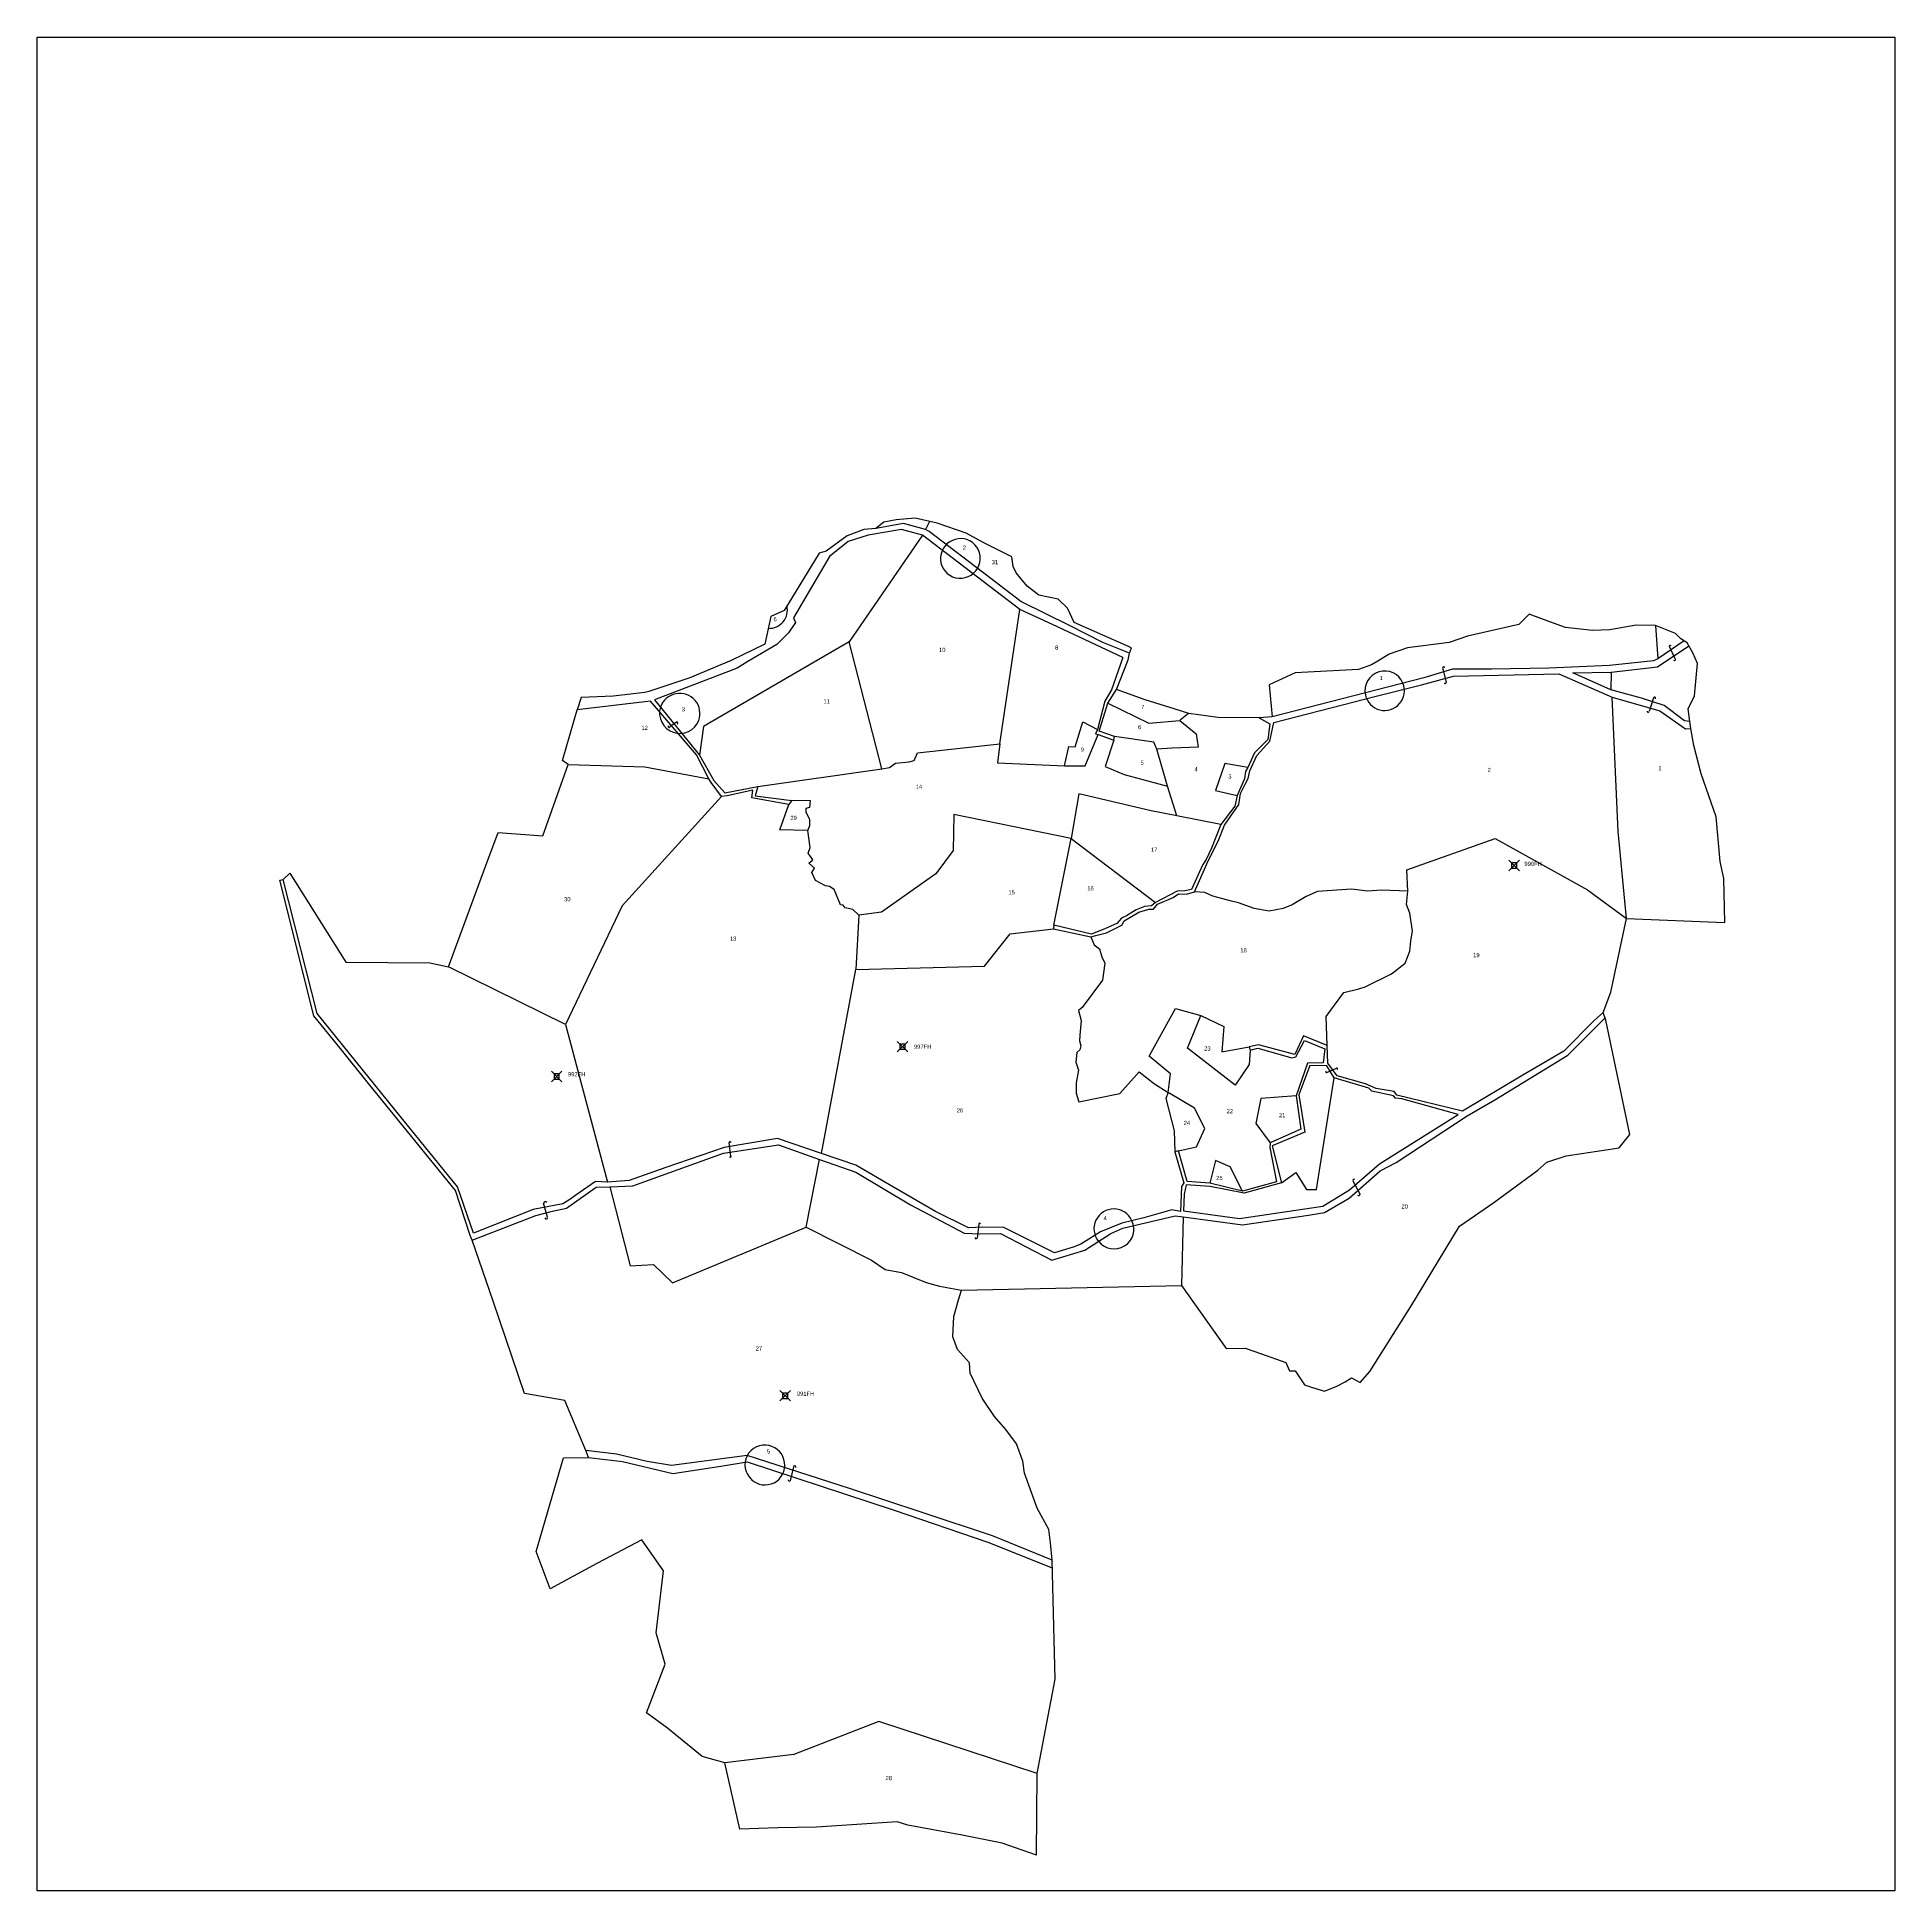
# Model space of a CAD drawing. Extents: x 150031 to 151802, y 177750 to 179518.
import ezdxf

# ---------------------------------------------------------------- set-up
doc = ezdxf.new("R2010")
doc.units = 0
doc.header["$MEASUREMENT"] = 0
doc.header["$PDMODE"] = 67
doc.header["$PDSIZE"] = 5
for name, color, linetype in [('BORDER-B', 3, 'CONTINUOUS'), ('IMAGE', 7, 'CONTINUOUS'), ('LINK', 4, 'CONTINUOUS'), ('NO', 1, 'CONTINUOUS'), ('PARCEL', 6, 'CONTINUOUS'), ('ROAD', 2, 'CONTINUOUS'), ('TRIG-P', 2, 'CONTINUOUS'), ('TRIG-T', 1, 'CONTINUOUS')]:
    doc.layers.add(name, color=color, linetype=linetype)
picture_1 = doc.add_image_def('image1.tif', size_in_pixel=(8432, 8416))

msp = doc.modelspace()

# ---------------------------------------------------------------- linework, layer by layer
at = {"layer": 'BORDER-B'}
for points in [[(150838.4, 179055.5), (150830.7, 179049.4), (150819.4, 179048.5), (150803.4, 179042.4), (150783.4, 179027.6), (150776.7, 179025.7), (150743.3, 178971.1), (150730.7, 178965.3), (150725, 178939), (150692.8, 178923.5), (150653.6, 178906.8), (150614.4, 178894), (150610.7, 178893), (150580.5, 178889.4), (150549.9, 178888.2), (150546.1, 178876.6)], [(151598.2, 178944.1), (151593, 178949.2), (151574, 178956.7), (151555.6, 178957.3), (151530.4, 178952.7), (151513.9, 178952), (151488, 178955.1), (151473.1, 178960.4), (151453.5, 178967.6), (151443.5, 178957.9), (151394.6, 178946.7), (151377.2, 178940.5), (151337.4, 178935.5), (151320.2, 178929.6), (151309.3, 178922.8), (151303.1, 178919.3), (151290.7, 178914.9), (151230.3, 178911.8), (151205.7, 178900.3), (151208.5, 178869.8), (151196, 178868.8), (151156.8, 178869.2), (151129.1, 178872.9), (151115.1, 178877.3), (151087.4, 178886), (151060, 178895.9), (151071.2, 178924.2), (151072.4, 178930.5), (151074.3, 178935.4), (151019.8, 178959.7), (151013.3, 178973.4), (151004.6, 178981.8), (150986, 178985.8), (150975.1, 178994.2), (150964.5, 179007), (150961.7, 179013.2), (150960.4, 179022.2), (150933.7, 179035.6), (150916.8, 179044.9), (150889.1, 179054.3), (150868.3, 179059.3), (150850.2, 179057.7), (150838.4, 179055.5)], [(151640.1, 178673.7), (151640.1, 178673.7), (151639.1, 178715.6), (151635.7, 178731.9), (151631.7, 178774.4), (151617.4, 178815.3), (151610.5, 178842.5), (151607.5, 178858.8), (151606.6, 178865.2), (151605.1, 178877.5), (151611, 178889.9), (151614, 178920.5), (151609.5, 178930.8), (151604.1, 178940.2), (151598.2, 178944.1)], [(150701, 177809.1), (150686.9, 177872.5), (150665.3, 177878.4), (150632.2, 177905.5), (150612, 177920.3), (150629.8, 177966.6), (150621.4, 177996.6), (150628.3, 178055.7), (150607.6, 178085.2), (150564.7, 178062.6), (150520.4, 178038.5), (150507.1, 178073.9), (150532.9, 178163.2), (150557, 178163.6), (150554.3, 178170.4), (150534.4, 178218.1), (150495.9, 178224.6), (150466.1, 178312.8), (150446.1, 178370.8), (150444.2, 178375.3), (150430, 178418.1), (150348.3, 178518.5), (150320.1, 178554), (150295.1, 178584.8), (150262.7, 178714.2), (150265.7, 178714.6), (150272.2, 178720.7), (150325.7, 178636), (150405.5, 178635.2), (150423.4, 178631.4), (150458.9, 178728), (150470.7, 178759.5), (150513.4, 178756.4), (150537.5, 178824.3), (150532.2, 178828.2), (150546.1, 178876.6)], [(150983.9, 177784.6), (150984.6, 177862.2), (151001.6, 177952.2), (150998.7, 178065.6), (150997.1, 178082.2), (150995.8, 178095), (150984.5, 178115.2), (150972.4, 178148.7), (150970.8, 178160), (150964.8, 178176.5), (150954.7, 178190.2), (150943.8, 178202.8), (150932, 178220.1), (150920.7, 178243.9), (150919.9, 178254), (150908.6, 178266.5), (150904.2, 178278.6), (150905, 178298), (150909.4, 178313.8), (150912.4, 178323.2), (151122, 178327.6), (151164.8, 178267.5), (151182.9, 178267.9), (151198.3, 178262.3), (151221.7, 178254.2), (151224.9, 178246.1), (151230.6, 178246.1), (151239.5, 178232.8), (151247.1, 178230.4), (151258.4, 178226.7), (151270.1, 178231.6), (151278.2, 178235.6), (151284.3, 178239.7), (151292.4, 178235.2), (151301.6, 178245.7), (151340.7, 178307.6), (151387.1, 178384.2), (151419.8, 178406.8), (151461.8, 178437.5), (151470.3, 178445.2), (151488.9, 178451.2), (151539.3, 178458.9), (151549.6, 178471.7), (151526.5, 178580.7), (151524.1, 178587.9), (151531.4, 178607.3), (151546.3, 178677.5), (151640.1, 178673.7)], [(150983.9, 177784.6), (150951.1, 177795.9), (150913.2, 177803.4), (150861.2, 177813.1), (150851.2, 177816.2), (150774.2, 177811.2), (150737.3, 177810.6), (150701, 177809.1)]]:
    msp.add_lwpolyline(points, dxfattribs=at)
at = {"layer": 'LINK'}
for points in [[(151592.6, 178925), (151587.2, 178936.7)], [(151371, 178916.6), (151374.3, 178902.7)], [(151571.9, 178887.8), (151567.8, 178874.7)], [(150640.7, 178864.7), (150634.4, 178860.1)], [(151260.5, 178530.6), (151269.8, 178534.8)], [(150692.7, 178450.9), (150690.9, 178463.5)], [(151292.3, 178414.8), (151285.7, 178427)], [(150517.8, 178392.6), (150514.1, 178406.2)], [(150929, 178386), (150927.3, 178372.8)], [(150752.4, 178154.8), (150749.2, 178141.5)]]:
    msp.add_lwpolyline(points, dxfattribs=at)
for centre, radius, start, end in [((151588, 178937), 0.967, 31.5894, 207.8647), ((151372.1, 178916.5), 1.05, 22.4069, 171.833), ((151592, 178924.4), 0.933, 209.1442, 43.962), ((151373.3, 178902.6), 1.09, 218.2609, 17.8494), ((151572.9, 178887.5), 1.07, 327.4948, 163.461), ((150633.7, 178860.5), 0.921, 119.6494, 321.0201), ((150641.2, 178863.9), 0.917, 274.4259, 124.1803), ((151566.8, 178875), 0.979, 167.3781, 334.9977), ((151260.2, 178531.2), 0.614, 103.7503, 301.9462), ((151270.2, 178534.2), 0.667, 290.1957, 128.6947), ((150691.8, 178463.8), 0.925, 1.6892, 193.4891), ((150692.1, 178450.6), 0.722, 190.0689, 29.8703), ((151286.6, 178427.7), 1.14, 48.5581, 221.4002), ((150515.7, 178406.1), 1.44, 23.2211, 193.6238), ((151290.8, 178414.8), 1.48, 225.8761, 1.5922), ((150516.6, 178392.3), 1.27, 192.2114, 11.7238), ((150929.7, 178386.2), 0.803, 2.621, 197.3806), ((150926.4, 178373.2), 1.02, 171.1568, 336.9745), ((150753.5, 178154.5), 1.15, 344.8131, 165.9655), ((150748.3, 178142.4), 1.26, 178.2569, 312.8865)]:
    msp.add_arc(centre, radius, start, end, dxfattribs=at)
at = {"layer": 'PARCEL'}
for points in [[(150881.9, 179056), (150878, 179048.5)], [(150875.2, 179042.9), (150805.2, 178941.4), (150666.5, 178860.4), (150662.8, 178833.1)], [(150836.5, 178820.2), (150843.7, 178821.5), (150849.5, 178825.5), (150862.5, 178826.9), (150867.4, 178828.2), (150870.6, 178835.4), (150948.9, 178843.9), (150968, 178972.2)], [(151574, 178956.7), (151576, 178925.2)], [(150718.2, 178803.4), (150836.5, 178820.2), (150805.2, 178941.4)], [(151531.7, 178912.2), (151531.5, 178895.5)], [(151051.8, 178882.8), (151090.9, 178863.8), (151120.6, 178866.4), (151136, 178853.5), (151137.9, 178840.7), (151113.3, 178840), (151098.6, 178838.9), (151095.7, 178845.5), (151058.1, 178850.9)], [(151338, 178703.7), (151336.9, 178724), (151421, 178753.8), (151509, 178704.8), (151546.3, 178677.5), (151538.4, 178760.4), (151532.5, 178888.6)], [(150948.9, 178843.9), (150946.6, 178826), (151010.6, 178822.9), (151014.6, 178841.6), (151020.9, 178841.2), (151028.1, 178864.9), (151042, 178857.6)], [(151128.9, 178872.9), (151120.7, 178866.5)], [(151010.6, 178822.9), (151030.3, 178822.9), (151042.7, 178853)], [(151057.7, 178847.4), (151049.4, 178822.4), (151067.4, 178814.7), (151108.9, 178803.7), (151098.6, 178838.9)], [(151185.4, 178821.6), (151163.5, 178825.3), (151154.4, 178799.6), (151175.2, 178794.9)], [(150537.5, 178824.3), (150610.7, 178822.2), (150671.6, 178810.7)], [(150683.5, 178793.9), (150588.9, 178689.7), (150535, 178576.5), (150423.4, 178631.4)], [(151000.5, 178671.1), (151016.8, 178753.8), (150905, 178776.7), (150904.6, 178742.2), (150888.1, 178720.2), (150836, 178683.6), (150814.7, 178680.6), (150808.9, 178686.1), (150801.5, 178687.6), (150799.7, 178690.2), (150797.1, 178690.5), (150790.9, 178705.2), (150786.5, 178708.1), (150782.8, 178708.5), (150773.3, 178713.6), (150769.6, 178721.3), (150772.2, 178725.4), (150767, 178730.1), (150770.7, 178733.4), (150766.3, 178739.7), (150768.1, 178745.2), (150765.9, 178761.3), (150767.8, 178766.1), (150767.8, 178772), (150764.5, 178778.6), (150764.5, 178782.6), (150767.8, 178783.7), (150768.5, 178789.6), (150750.7, 178790.1)], [(151117.7, 178775.4), (151093.1, 178780.2), (151024.1, 178796.3), (151016.8, 178753.8), (151097.3, 178692.6)], [(151159.7, 178767.2), (151117.7, 178775.4), (151108.9, 178803.7)], [(150765.9, 178761.3), (150739.1, 178762), (150747.9, 178786.2)], [(151261, 178556.5), (151260, 178584.2), (151276.7, 178606.9), (151291.1, 178610.4), (151297.3, 178612.2), (151322.2, 178624.9), (151335.4, 178634.9), (151339.7, 178646.3), (151340.6, 178655.9), (151342.4, 178665.6), (151339.7, 178682.6), (151336.7, 178691), (151338, 178703.7), (151312.6, 178704.5), (151299.4, 178703.7), (151284.1, 178705.4), (151251.7, 178703.2), (151240.8, 178698.4), (151227.6, 178690.5), (151218.9, 178687), (151205.7, 178684.4), (151191.3, 178687), (151176.4, 178692.3), (151169.8, 178694), (151151.9, 178698.8), (151144.4, 178702.3), (151134.6, 178703)], [(150814.7, 178680.6), (150811.8, 178628.9), (150934.4, 178632.2), (150958.9, 178663), (151000, 178667.5)], [(151035.6, 178660.1), (151038.9, 178652.4), (151044.1, 178648.5), (151046.3, 178641.1), (151049, 178634.9), (151046.8, 178618.7), (151027.5, 178592.5), (151024, 178589.8), (151026.6, 178580.2), (151025.3, 178566.2), (151024.9, 178561), (151026.2, 178556.1), (151025.3, 178552.2), (151022.2, 178549.6), (151021.4, 178540.4), (151024, 178532.9), (151021.8, 178520.7), (151021.8, 178511.1), (151024.4, 178502.7), (151063.4, 178510.6), (151081.8, 178531.2), (151096.3, 178519.8), (151109.4, 178511.5), (151107.2, 178505.8), (151115.1, 178475.2), (151115.6, 178455)], [(150778.9, 178453.6), (150811.8, 178628.9)], [(151119.4, 178456), (151136.5, 178459.8), (151144.4, 178477.4), (151134.4, 178496.6), (151109.4, 178511.5), (151111.6, 178529.4), (151106.3, 178533.8), (151091.4, 178546.1), (151116.4, 178591.6), (151140.5, 178585), (151162.4, 178574.5), (151160.6, 178550.5), (151186.5, 178555.1)], [(151187.7, 178552), (151186.5, 178538.2), (151173.3, 178518.5), (151127.8, 178554), (151140.5, 178585)], [(150535, 178576.5), (150574.9, 178426.2)], [(151217.3, 178425.6), (151231.1, 178435.3), (151241.2, 178419.1), (151250.8, 178419.1), (151267.5, 178525.7)], [(151231.3, 178508.3), (151197.8, 178505.8), (151193, 178482.2), (151206.7, 178463.7)], [(150577.2, 178421.7), (150596.7, 178346.3), (150618.8, 178347.5), (150636.9, 178330), (150764.2, 178383.1), (150777.2, 178447.7)], [(151180.1, 178417.6), (151168.5, 178440.6), (151154.5, 178446.7), (151149.2, 178425.2)], [(150764.2, 178383.1), (150826.6, 178351.6), (150839.5, 178342.8), (150855.2, 178339.9), (150878.6, 178330.6), (150891.4, 178327.1), (150912.4, 178323.2)], [(151123.6, 178393), (151122, 178327.6)], [(150984.6, 177862.2), (150833.7, 177911.9), (150752.7, 177880.4), (150686.9, 177872.5)]]:
    msp.add_lwpolyline(points, dxfattribs=at)
for centre, radius, start, end in [((150911.5, 179020.6), 19.1, 62.5764, 200.5775), ((150911.3, 179020.9), 19, 201.489, 61.665), ((150729, 178971.6), 17.5, 267.7611, 13.0837), ((151315.8, 178894.7), 18.8, 22.479, 192.5839), ((151315.8, 178894.6), 18.8, 192.3746, 22.6883), ((150644, 178873.3), 19.4, 162.9569, 338.3125), ((150643.8, 178872.9), 19.3, 339.8157, 161.4536), ((151057.6, 178381.7), 18.9, 23.9165, 219.8899), ((151057.9, 178381.3), 18.8, 218.4709, 25.3355), ((150724.8, 178156.6), 18.8, 77.3205, 227.5539), ((150725.1, 178156.4), 18.9, 226.5267, 78.3477)]:
    msp.add_arc(centre, radius, start, end, dxfattribs=at)
at = {"layer": 'ROAD'}
for points in [[(151066.1, 178926.4), (150999.2, 178957.9), (150968, 178972.2), (150875.2, 179042.9), (150855.3, 179048.5), (150823.4, 179042.9), (150804.5, 179037), (150786.6, 179022.6), (150752.3, 178964.2), (150754.1, 178959.6), (150747.4, 178949.8), (150736.4, 178938.8), (150708.7, 178922.4), (150698.6, 178916.1), (150619.8, 178886), (150662.8, 178833.1), (150676.2, 178809), (150686.7, 178797.4), (150718.2, 178803.4), (150715.7, 178794.3), (150750.7, 178790.1), (150747.9, 178786.2), (150712.6, 178792.5), (150713.6, 178799.9), (150689.1, 178794.6), (150683.5, 178793.9), (150673.7, 178807.2), (150671.6, 178810.7), (150659.7, 178833.5), (150615.9, 178884.6), (150546.1, 178876.6)], [(151072.4, 178930.5), (151047.1, 178940.7), (151016, 178956.5), (150969.1, 178979.6), (150939, 179002.7), (150881.5, 179046.4), (150878, 179048.5), (150857, 179054.1), (150830.7, 179049.4)], [(151601.1, 178942.2), (151576, 178925.2), (151571.9, 178923.2), (151530, 178918.6), (151472.1, 178916.3), (151417.5, 178915.3), (151380.4, 178915.1), (151353, 178907), (151208.5, 178869.8)], [(151606.6, 178865.2), (151601.6, 178866), (151582.3, 178880.7), (151560.7, 178887.6), (151531.5, 178895.5), (151495.2, 178911.7), (151531.7, 178912.2), (151575.9, 178917.6), (151605.7, 178937.4)], [(151066.1, 178926.4), (151055.5, 178895.6), (151048.9, 178884.7), (151042, 178857.6), (151040.2, 178853.7), (151042.7, 178853), (151057.7, 178847.4), (151058.1, 178850.9), (151043.7, 178856.2), (151051.8, 178882.8), (151060, 178895.9)], [(151196, 178868.8), (151206.2, 178863), (151204.4, 178848.2), (151191.7, 178835.3), (151185.4, 178821.6), (151183.1, 178817.5), (151182.3, 178810.7), (151175.2, 178794.9), (151172.9, 178784.5), (151159.7, 178767.2), (151150.8, 178744.4), (151145.6, 178733.8), (151142.3, 178728.9), (151131.6, 178705.1), (151125.2, 178703.8), (151118.1, 178703.5), (151097.3, 178692.6), (151093.5, 178689.6), (151086.9, 178688.8), (151079, 178685.8), (151069.6, 178680.2), (151064.8, 178677.9), (151060.5, 178672.8), (151049.8, 178668), (151036.4, 178662.7), (151000.5, 178671.1), (151000, 178667.5), (151035.6, 178660.1), (151040.4, 178661.2), (151050.6, 178663.9), (151065.3, 178671.3), (151067.6, 178675.4), (151081.3, 178683.5), (151091, 178686.3), (151095.3, 178686.5), (151099.1, 178691.1), (151114.3, 178697.5), (151119.4, 178701), (151127, 178700.8), (151134.6, 178703), (151147.6, 178732.5), (151157.2, 178751.3), (151163, 178766.4), (151176.7, 178786.2), (151178.5, 178796.6), (151182.8, 178805.5), (151185.6, 178810.9), (151187.1, 178818.2), (151194, 178833), (151206.2, 178846.7), (151210.2, 178864.4), (151307.8, 178889.6), (151350.9, 178900.2), (151381.4, 178908.4), (151481.7, 178910.7), (151532.5, 178888.6), (151578, 178875.4), (151602.4, 178858.2), (151607.5, 178858.8)], [(151524.1, 178587.9), (151515.6, 178580.4), (151486.5, 178550.9), (151447.4, 178528.1), (151389.9, 178493.8), (151327.5, 178509), (151324.7, 178512.5), (151307.8, 178515.3), (151297.4, 178519.8), (151270.4, 178527.4), (151261.7, 178539.5), (151261, 178556.5), (151238.5, 178565.5), (151230.2, 178547.8), (151195.5, 178557.2), (151186.5, 178555.1), (151187.7, 178552), (151195, 178554), (151227.2, 178544.7), (151231, 178545.7), (151239.3, 178561.3), (151258.7, 178553.3), (151257.3, 178539.8), (151242.1, 178539.5), (151231.3, 178508.3), (151235.8, 178476.5), (151206.7, 178463.7), (151206.4, 178459.2), (151212.6, 178426.3), (151180.1, 178417.6), (151149.2, 178425.2), (151127.4, 178426.9), (151119.4, 178456), (151115.6, 178455), (151124.3, 178425.6), (151122.2, 178422.1), (151121.2, 178398.2), (151112.9, 178399.6), (151086.2, 178392), (151065.1, 178387.1), (151045, 178378.8), (151026.3, 178367), (151019, 178364.3), (151001, 178358.7), (150952.8, 178383), (150932.4, 178383.3), (150919.2, 178382.6), (150887.7, 178398.2), (150847.5, 178421.4), (150811.8, 178442.2), (150778.9, 178453.6), (150737, 178467.8), (150686.1, 178459.1), (150630.7, 178440.1), (150595.7, 178427.6), (150574.9, 178426.2), (150563.5, 178426.6), (150544.8, 178413.8), (150538.2, 178408.9), (150532.5, 178405.4), (150504.1, 178399.9), (150487.4, 178393.3), (150447.3, 178377.4), (150432, 178421.7), (150378.7, 178487.5), (150298.1, 178586.8), (150265.7, 178714.6)], [(150446.1, 178370.8), (150506.8, 178394.3), (150522.4, 178398.5), (150535.9, 178401.2), (150564.3, 178421.3), (150577.2, 178421.7), (150599, 178422.7), (150685.6, 178453.9), (150737.9, 178461.8), (150777.2, 178447.7), (150811.8, 178435.6), (150863.8, 178404.4), (150915.1, 178377.4), (150930, 178376.7), (150949.7, 178377.1), (150998.5, 178351.8), (151030.1, 178361.2), (151054.7, 178377.1), (151066.1, 178382.3), (151116, 178394.1), (151123.6, 178393), (151180.1, 178385.4), (151243.1, 178394.7), (151258.4, 178397.2), (151281.9, 178411), (151311.4, 178437), (151326.8, 178445), (151394.4, 178489.4), (151420.7, 178504.6), (151490.3, 178547.2), (151525.8, 178582.8)], [(151385.7, 178490.7), (151332, 178505.6), (151326.1, 178506.3), (151324.3, 178508.3), (151303.6, 178512.8), (151300.8, 178515.6), (151267.5, 178525.7), (151260.6, 178537.1), (151244.3, 178537.4), (151233.9, 178509.4), (151239.8, 178473.7), (151208.6, 178460.6), (151217.3, 178425.6), (151182, 178415.5), (151149.4, 178422.1), (151126.5, 178423.5), (151124.8, 178414.8), (151124.1, 178398.9), (151177.5, 178391.6), (151256.8, 178403.1), (151282.4, 178418.7), (151310.8, 178443.6), (151385.7, 178490.7)], [(150998.7, 178065.6), (150941.9, 178088.9), (150874.9, 178111.1), (150805.7, 178134.2), (150708.2, 178165.5), (150636, 178155.9), (150612.9, 178159.8), (150583.7, 178166.8), (150554.3, 178170.4)], [(150557, 178163.6), (150589.4, 178159.8), (150637.3, 178148.5), (150683, 178155.5), (150708.2, 178159.4), (150848.3, 178113.3), (150937.5, 178082.8), (150998.9, 178058.5)]]:
    msp.add_lwpolyline(points, dxfattribs=at)
at = {"layer": 'TRIG-P'}
for p in [(151439.2, 178728.1), (150856.2, 178555.3), (150526.5, 178526.9), (150744.3, 178222.5)]:
    msp.add_point(p, dxfattribs=at)

# ---------------------------------------------------------------- texts
at = {"layer": 'NO'}
for s, p in [('2', (150913.6, 179029.1)), ('31', (150941.2, 179015.3)), ('6', (150733.2, 178960.9)), ('10', (150891, 178931.6)), ('8', (151001.6, 178933.9)), ('1', (151311, 178904.8)), ('3', (150645.7, 178874.9)), ('11', (150780.8, 178882.6)), ('7', (151083.7, 178877.1)), ('12', (150607.3, 178857.3)), ('6', (151080.7, 178858)), ('9', (151026.2, 178836.5)), ('5', (151083, 178824)), ('4', (151134.4, 178817.8)), ('3', (151166.7, 178810.9)), ('2', (151413.9, 178817.1)), ('1', (151576.6, 178818.8)), ('14', (150868.8, 178801.2)), ('29', (150749.3, 178771.4)), ('17', (151093, 178741.1)), ('15', (150957.1, 178700.5)), ('16', (151032.3, 178704.3)), ('30', (150533.6, 178693.9)), ('13', (150691.7, 178656.3)), ('18', (151178.2, 178645.2)), ('19', (151400.1, 178640.6)), ('23', (151143.7, 178551.6)), ('26', (150907.8, 178492.6)), ('22', (151165.1, 178491.8)), ('21', (151215, 178488)), ('24', (151124.2, 178480.6)), ('25', (151155.2, 178428.1)), ('20', (151331.8, 178401)), ('4', (151047.9, 178389.9)), ('27', (150716.3, 178265.6)), ('5', (150727, 178167.4)), ('28', (150840, 177856))]:
    msp.add_text(s, height=4, dxfattribs=at).set_placement(p)
at = {"layer": 'TRIG-T'}
for s, p in [('990FH', (151449, 178727.6)), ('997FH', (150867.1, 178553.3)), ('992FH', (150537.3, 178527)), ('991FH', (150755.5, 178222.4))]:
    msp.add_text(s, height=4, dxfattribs=at).set_placement(p)

# ---------------------------------------------------------------- pictures from other files: only their frames are drawn
at = {"layer": 'IMAGE'}
image = msp.add_image(picture_1, insert=(150031.3, 177750.4), size_in_units=(1770.7, 1767.4), dxfattribs=at)
image.dxf.flags = 15

doc.saveas('drawing.dxf')
